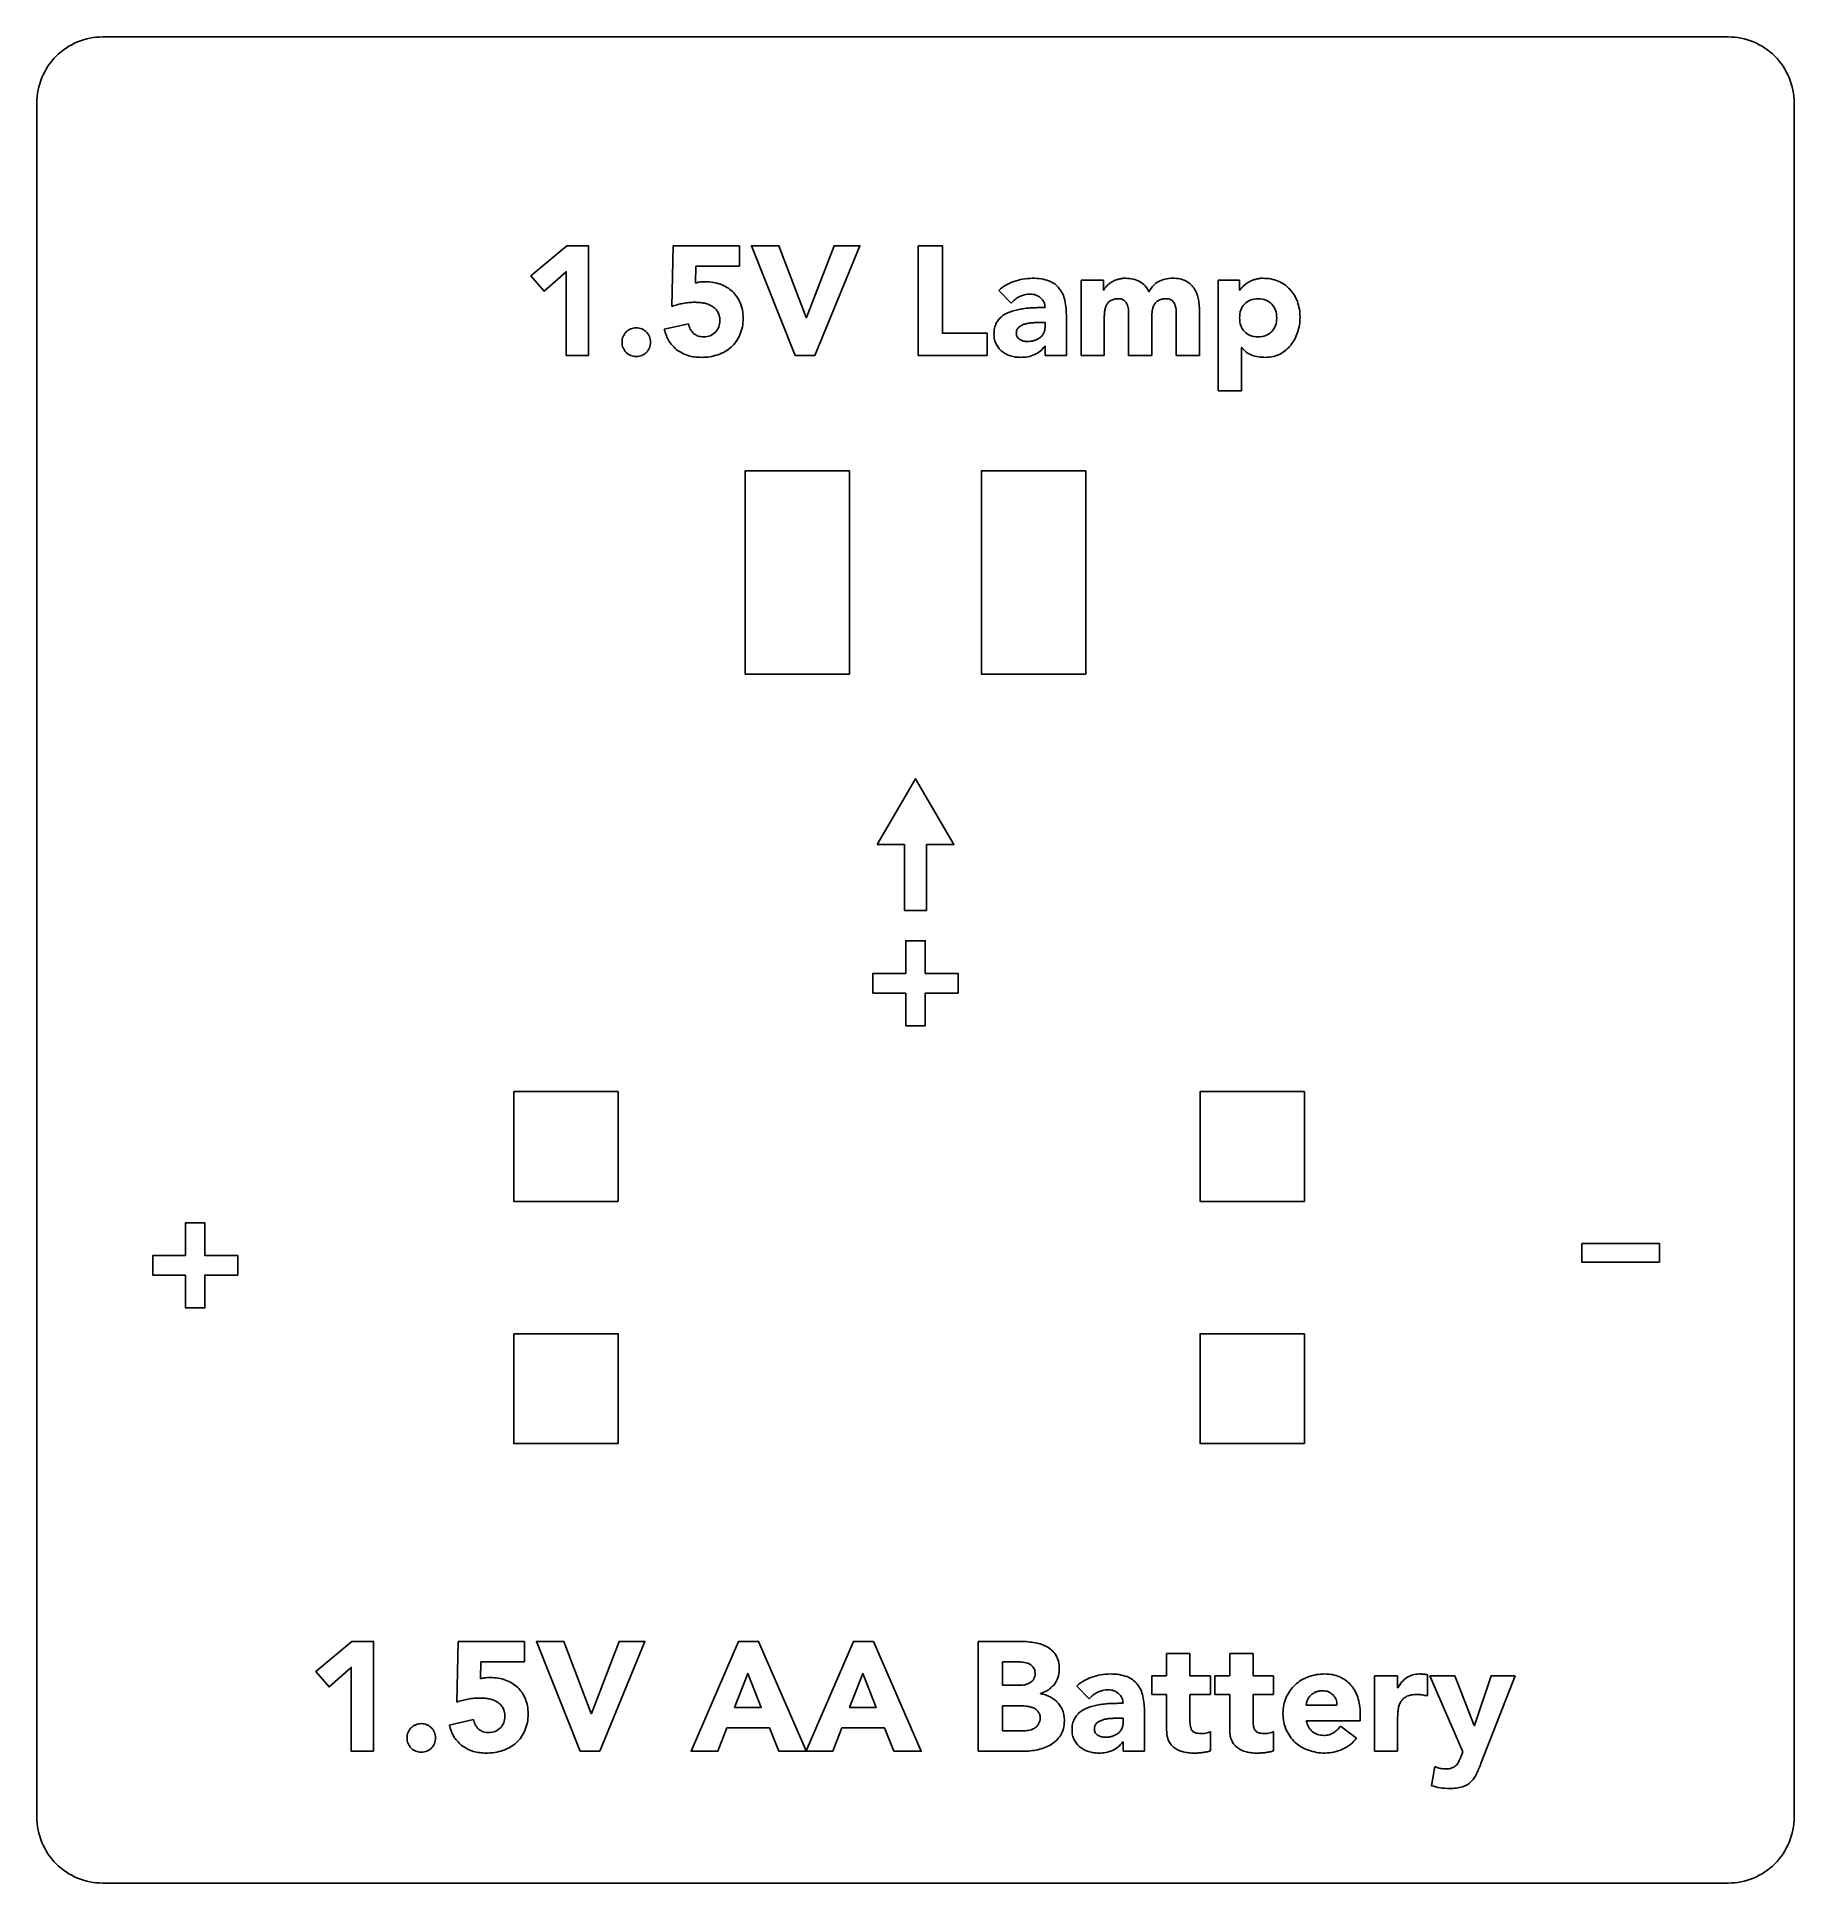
# Model space of a CAD drawing. Header units: millimetres. Extents: x -40 to 40, y -28 to 56.
import ezdxf

# ---------------------------------------------------------------- set-up
doc = ezdxf.new("R2010")
doc.units = ezdxf.units.MM
doc.layers.get('0').update_dxf_attribs({"linetype": 'CONTINUOUS'})

msp = doc.modelspace()

# ---------------------------------------------------------------- linework, layer by layer
for p, q in [((-11.095, 43.749), (-11.038, 46.51)), ((-11.038, 46.51), (-8.016, 46.51)), ((-8.016, 46.51), (-8.016, 45.578)), ((-10, 45.578), (-10.021, 44.809)), ((-8.016, 45.578), (-10, 45.578)), ((7.535, 41.51), (7.535, 44.943)), ((7.535, 44.943), (8.552, 44.943)), ((8.552, 44.943), (8.552, 44.477)), ((13.778, 39.9), (13.778, 44.943)), ((13.778, 44.943), (14.753, 44.943)), ((14.753, 44.943), (14.753, 44.491)), ((4.357, 43.897), (3.792, 44.477)), ((8.552, 44.477), (8.566, 44.477)), ((14.753, 44.491), (14.767, 44.491)), ((-11.441, 42.704), (-10.332, 42.958)), ((5.897, 43.015), (5.636, 43.015)), ((5.897, 42.789), (5.897, 43.015)), ((6.871, 43.255), (6.871, 41.51)), ((8.595, 43.22), (8.595, 41.51)), ((9.703, 41.51), (9.703, 43.325)), ((10.763, 43.325), (10.763, 41.51)), ((11.871, 41.51), (11.871, 43.509)), ((12.931, 43.537), (12.931, 41.51)), ((5.897, 41.941), (5.883, 41.941)), ((5.897, 41.51), (5.897, 41.941)), ((6.871, 41.51), (5.897, 41.51)), ((8.595, 41.51), (7.535, 41.51)), ((10.763, 41.51), (9.703, 41.51)), ((12.931, 41.51), (11.871, 41.51)), ((14.852, 41.878), (14.838, 41.878)), ((14.838, 41.878), (14.838, 39.9)), ((14.838, 39.9), (13.778, 39.9)), ((-20.883, -19.772), (-20.826, -17.01)), ((-20.826, -17.01), (-17.804, -17.01)), ((-17.804, -17.01), (-17.804, -17.943)), ((2.853, -22.01), (2.853, -17.01)), ((2.853, -17.01), (4.718, -17.01)), ((11.434, -18.578), (11.434, -17.561)), ((11.434, -17.561), (12.493, -17.561)), ((12.493, -17.561), (12.493, -18.578)), ((14.308, -18.578), (14.308, -17.561)), ((14.308, -17.561), (15.367, -17.561)), ((15.367, -17.561), (15.367, -18.578)), ((-19.788, -17.943), (-19.809, -18.712)), ((-17.804, -17.943), (-19.788, -17.943)), ((4.703, -17.943), (3.955, -17.943)), ((3.955, -17.943), (3.955, -19.009)), ((3.955, -19.009), (4.753, -19.009)), ((7.91, -19.623), (7.345, -19.044)), ((10.756, -19.426), (10.756, -18.578)), ((10.756, -18.578), (11.434, -18.578)), ((12.493, -18.578), (13.425, -18.578)), ((13.425, -18.578), (13.425, -19.426)), ((13.63, -19.426), (13.63, -18.578)), ((13.63, -18.578), (14.308, -18.578)), ((15.367, -18.578), (16.299, -18.578)), ((16.299, -18.578), (16.299, -19.426)), ((20.89, -22.01), (20.89, -18.578)), ((20.89, -18.578), (21.949, -18.578)), ((21.949, -18.578), (21.949, -19.129)), ((21.949, -19.129), (21.963, -19.129)), ((23.305, -18.529), (23.305, -19.496)), ((24.915, -22.039), (23.411, -18.578)), ((23.411, -18.578), (24.555, -18.578)), ((24.555, -18.578), (25.438, -20.845)), ((25.452, -20.845), (26.208, -18.578)), ((27.295, -18.578), (25.742, -22.568)), ((26.208, -18.578), (27.295, -18.578)), ((4.788, -19.941), (3.955, -19.941)), ((3.955, -19.941), (3.955, -21.078)), ((5.685, -19.383), (5.685, -19.397)), ((11.434, -19.426), (10.756, -19.426)), ((11.434, -21.057), (11.434, -19.426)), ((13.425, -19.426), (12.493, -19.426)), ((12.493, -19.426), (12.493, -20.57)), ((14.308, -19.426), (13.63, -19.426)), ((14.308, -21.057), (14.308, -19.426)), ((16.299, -19.426), (15.367, -19.426)), ((15.367, -19.426), (15.367, -20.57)), ((17.79, -19.906), (19.188, -19.906)), ((-21.229, -20.817), (-20.12, -20.563)), ((9.449, -20.506), (9.188, -20.506)), ((9.449, -20.732), (9.449, -20.506)), ((10.424, -20.266), (10.424, -22.01)), ((20.247, -20.626), (17.79, -20.626)), ((19.343, -20.873), (20.085, -21.417)), ((20.247, -20.294), (20.247, -20.626)), ((21.949, -20.577), (21.949, -22.01)), ((25.438, -20.845), (25.452, -20.845)), ((3.955, -21.078), (4.944, -21.078)), ((9.449, -21.58), (9.435, -21.58)), ((9.449, -22.01), (9.449, -21.58)), ((13.425, -21.107), (13.425, -21.989)), ((16.299, -21.107), (16.299, -21.989)), ((4.901, -22.01), (2.853, -22.01)), ((10.424, -22.01), (9.449, -22.01)), ((21.949, -22.01), (20.89, -22.01)), ((24.838, -22.236), (24.915, -22.039)), ((23.496, -23.578), (23.637, -22.71))]:
    msp.add_line(p, q)
msp.add_lwpolyline([(-37, 56.01, 0.414214), (-40, 53.01), (-40, -25.01, 0.414214), (-37, -28.01), (37, -28.01, 0.414214), (40, -25.01), (40, 53.01, 0.414214), (37, 56.01)], format="xyb", close=True)
for points in [[(-14.887, 41.51), (-15.904, 41.51), (-15.904, 45.324), (-16.907, 44.441), (-17.507, 45.133), (-15.876, 46.51), (-14.887, 46.51)], [(-4.59, 41.51), (-5.473, 41.51), (-7.472, 46.51), (-6.215, 46.51), (-4.979, 43.234), (-4.965, 43.234), (-3.708, 46.51), (-2.528, 46.51)], [(3.27, 41.51), (0.127, 41.51), (0.127, 46.51), (1.229, 46.51), (1.229, 42.527), (3.27, 42.527)], [(-3, 36.27), (-3, 27.01), (-7.75, 27.01), (-7.75, 36.27)], [(7.75, 36.27), (7.75, 27.01), (3, 27.01), (3, 36.27)], [(-1.75, 19.251), (0, 22.251), (1.75, 19.251), (0.5, 19.251), (0.5, 16.251), (-0.5, 16.251), (-0.5, 19.251)], [(-0.445, 12.497), (-1.935, 12.497), (-1.935, 13.386), (-0.445, 13.386), (-0.445, 14.877), (0.445, 14.877), (0.445, 13.386), (1.935, 13.386), (1.935, 12.497), (0.445, 12.497), (0.445, 11.006), (-0.445, 11.006)], [(-18.294, 8.01), (-13.544, 8.01), (-13.544, 3.01), (-18.294, 3.01)], [(17.706, 3.01), (12.956, 3.01), (12.956, 8.01), (17.706, 8.01)], [(-33.239, -0.343), (-34.729, -0.343), (-34.729, 0.547), (-33.239, 0.547), (-33.239, 2.037), (-32.349, 2.037), (-32.349, 0.547), (-30.859, 0.547), (-30.859, -0.343), (-32.349, -0.343), (-32.349, -1.833), (-33.239, -1.833)], [(33.871, 0.244), (30.34, 0.244), (30.34, 1.091), (33.871, 1.091)], [(-18.294, -3.01), (-13.544, -3.01), (-13.544, -8.01), (-18.294, -8.01)], [(17.706, -8.01), (12.956, -8.01), (12.956, -3.01), (17.706, -3.01)], [(-24.675, -22.01), (-25.692, -22.01), (-25.692, -18.197), (-26.695, -19.08), (-27.295, -18.388), (-25.664, -17.01), (-24.675, -17.01)], [(-14.379, -22.01), (-15.261, -22.01), (-17.26, -17.01), (-16.003, -17.01), (-14.767, -20.287), (-14.753, -20.287), (-13.496, -17.01), (-12.316, -17.01)], [(-3.355, -20.951), (-3.771, -22.01), (-6.215, -22.01), (-6.645, -20.951), (-8.588, -20.951), (-9.004, -22.01), (-10.219, -22.01), (-8.058, -17.01), (-7.147, -17.01), (-4.979, -21.994), (-2.825, -17.01), (-1.914, -17.01), (0.261, -22.01), (-0.982, -22.01), (-1.412, -20.951)], [(-8.242, -20.019), (-7.02, -20.019), (-7.634, -18.465)], [(-3.008, -20.019), (-1.787, -20.019), (-2.401, -18.465)]]:
    msp.add_lwpolyline(points, close=True)
for points, knots in [([(-10.021, 44.809), (-9.957, 44.825), (-9.812, 44.862), (-9.661, 44.864), (-9.576, 44.865)], [0, 0, 0, 0, 0.01970517, 0.04499198, 0.04499198, 0.04499198, 0.04499198]), ([(-9.576, 44.865), (-9.454, 44.861), (-9.216, 44.853), (-8.988, 44.785), (-8.877, 44.752)], [0, 0, 0, 0, 0.03665572, 0.07108364, 0.07108364, 0.07108364, 0.07108364]), ([(-8.877, 44.752), (-8.776, 44.711), (-8.576, 44.629), (-8.413, 44.489), (-8.333, 44.42)], [0, 0, 0, 0, 0.03261689, 0.06408221, 0.06408221, 0.06408221, 0.06408221]), ([(3.792, 44.477), (3.896, 44.563), (4.105, 44.736), (4.357, 44.836), (4.484, 44.886)], [0, 0, 0, 0, 0.04011299, 0.08087966, 0.08087966, 0.08087966, 0.08087966]), ([(4.484, 44.886), (4.618, 44.927), (4.885, 45.01), (5.164, 45.022), (5.304, 45.027)], [0, 0, 0, 0, 0.04162485, 0.08344072, 0.08344072, 0.08344072, 0.08344072]), ([(5.304, 45.027), (5.446, 45.025), (5.706, 45.02), (5.954, 44.942), (6.066, 44.907)], [0, 0, 0, 0, 0.04247887, 0.07755272, 0.07755272, 0.07755272, 0.07755272]), ([(6.066, 44.907), (6.161, 44.866), (6.345, 44.787), (6.481, 44.64), (6.547, 44.568)], [0, 0, 0, 0, 0.03063946, 0.05936312, 0.05936312, 0.05936312, 0.05936312]), ([(6.547, 44.568), (6.604, 44.487), (6.722, 44.316), (6.774, 44.115), (6.801, 44.01)], [0, 0, 0, 0, 0.02964444, 0.06174851, 0.06174851, 0.06174851, 0.06174851]), ([(8.566, 44.477), (8.585, 44.51), (8.625, 44.581), (8.679, 44.642), (8.708, 44.674)], [0, 0, 0, 0, 0.01156674, 0.0243617, 0.0243617, 0.0243617, 0.0243617]), ([(8.708, 44.674), (8.74, 44.707), (8.807, 44.773), (8.886, 44.825), (8.927, 44.851)], [0, 0, 0, 0, 0.01374179, 0.02819141, 0.02819141, 0.02819141, 0.02819141]), ([(8.927, 44.851), (8.971, 44.876), (9.064, 44.927), (9.164, 44.961), (9.216, 44.978)], [0, 0, 0, 0, 0.01531949, 0.0316855, 0.0316855, 0.0316855, 0.0316855]), ([(9.216, 44.978), (9.272, 44.992), (9.388, 45.022), (9.508, 45.026), (9.569, 45.027)], [0, 0, 0, 0, 0.01734996, 0.03575307, 0.03575307, 0.03575307, 0.03575307]), ([(9.569, 45.027), (9.684, 45.022), (9.905, 45.012), (10.107, 44.922), (10.205, 44.879)], [0, 0, 0, 0, 0.03410051, 0.06577862, 0.06577862, 0.06577862, 0.06577862]), ([(10.205, 44.879), (10.294, 44.821), (10.475, 44.703), (10.577, 44.511), (10.629, 44.413)], [0, 0, 0, 0, 0.03121747, 0.06393281, 0.06393281, 0.06393281, 0.06393281]), ([(10.629, 44.413), (10.69, 44.514), (10.805, 44.703), (10.988, 44.828), (11.073, 44.886)], [0, 0, 0, 0, 0.03493175, 0.06562286, 0.06562286, 0.06562286, 0.06562286]), ([(11.073, 44.886), (11.169, 44.927), (11.374, 45.015), (11.597, 45.023), (11.716, 45.027)], [0, 0, 0, 0, 0.03099721, 0.06630852, 0.06630852, 0.06630852, 0.06630852]), ([(11.716, 45.027), (11.823, 45.024), (12.024, 45.018), (12.209, 44.942), (12.295, 44.907)], [0, 0, 0, 0, 0.03192119, 0.05955927, 0.05955927, 0.05955927, 0.05955927]), ([(12.295, 44.907), (12.37, 44.867), (12.517, 44.787), (12.62, 44.654), (12.669, 44.59)], [0, 0, 0, 0, 0.02532118, 0.04958698, 0.04958698, 0.04958698, 0.04958698]), ([(12.669, 44.59), (12.713, 44.519), (12.805, 44.372), (12.846, 44.204), (12.867, 44.116)], [0, 0, 0, 0, 0.02481399, 0.05156697, 0.05156697, 0.05156697, 0.05156697]), ([(14.767, 44.491), (14.79, 44.522), (14.839, 44.588), (14.898, 44.645), (14.929, 44.674)], [0, 0, 0, 0, 0.01169107, 0.02455067, 0.02455067, 0.02455067, 0.02455067]), ([(14.929, 44.674), (14.966, 44.707), (15.041, 44.772), (15.126, 44.824), (15.169, 44.851)], [0, 0, 0, 0, 0.01467072, 0.02985138, 0.02985138, 0.02985138, 0.02985138]), ([(15.169, 44.851), (15.218, 44.876), (15.316, 44.926), (15.42, 44.961), (15.473, 44.978)], [0, 0, 0, 0, 0.01626706, 0.03296513, 0.03296513, 0.03296513, 0.03296513]), ([(15.473, 44.978), (15.529, 44.992), (15.642, 45.022), (15.759, 45.026), (15.819, 45.027)], [0, 0, 0, 0, 0.01717765, 0.03505223, 0.03505223, 0.03505223, 0.03505223]), ([(15.819, 45.027), (15.942, 45.023), (16.179, 45.013), (16.403, 44.932), (16.511, 44.893)], [0, 0, 0, 0, 0.03652465, 0.07087087, 0.07087087, 0.07087087, 0.07087087]), ([(16.511, 44.893), (16.611, 44.847), (16.808, 44.754), (16.964, 44.602), (17.041, 44.526)], [0, 0, 0, 0, 0.03270427, 0.06485894, 0.06485894, 0.06485894, 0.06485894]), ([(-10.586, 43.883), (-10.672, 43.865), (-10.844, 43.83), (-11.011, 43.776), (-11.095, 43.749)], [0, 0, 0, 0, 0.02642713, 0.05262202, 0.05262202, 0.05262202, 0.05262202]), ([(-10.056, 43.933), (-10.144, 43.931), (-10.322, 43.926), (-10.497, 43.898), (-10.586, 43.883)], [0, 0, 0, 0, 0.02633564, 0.05325172, 0.05325172, 0.05325172, 0.05325172]), ([(-9.647, 43.897), (-9.715, 43.908), (-9.851, 43.928), (-9.988, 43.931), (-10.056, 43.933)], [0, 0, 0, 0, 0.0206509, 0.04115007, 0.04115007, 0.04115007, 0.04115007]), ([(-9.28, 43.763), (-9.336, 43.794), (-9.452, 43.856), (-9.581, 43.883), (-9.647, 43.897)], [0, 0, 0, 0, 0.01918927, 0.03927371, 0.03927371, 0.03927371, 0.03927371]), ([(-9.011, 43.509), (-9.047, 43.56), (-9.12, 43.663), (-9.226, 43.73), (-9.28, 43.763)], [0, 0, 0, 0, 0.01858425, 0.0373023, 0.0373023, 0.0373023, 0.0373023]), ([(-8.333, 44.42), (-8.26, 44.345), (-8.11, 44.191), (-8.019, 43.996), (-7.973, 43.897)], [0, 0, 0, 0, 0.03140721, 0.06387238, 0.06387238, 0.06387238, 0.06387238]), ([(-7.973, 43.897), (-7.936, 43.791), (-7.859, 43.569), (-7.85, 43.334), (-7.846, 43.212)], [0, 0, 0, 0, 0.03368658, 0.07001943, 0.07001943, 0.07001943, 0.07001943]), ([(4.739, 44.194), (4.669, 44.155), (4.528, 44.074), (4.415, 43.957), (4.357, 43.897)], [0, 0, 0, 0, 0.0238054, 0.04853536, 0.04853536, 0.04853536, 0.04853536]), ([(5.219, 44.307), (5.134, 44.303), (4.967, 44.294), (4.814, 44.227), (4.739, 44.194)], [0, 0, 0, 0, 0.02522932, 0.04969596, 0.04969596, 0.04969596, 0.04969596]), ([(5.692, 44.138), (5.622, 44.187), (5.48, 44.287), (5.307, 44.3), (5.219, 44.307)], [0, 0, 0, 0, 0.0251631, 0.05111184, 0.05111184, 0.05111184, 0.05111184]), ([(5.417, 43.686), (5.5, 43.688), (5.66, 43.692), (5.82, 43.692), (5.897, 43.693)], [0, 0, 0, 0, 0.02507626, 0.04802902, 0.04802902, 0.04802902, 0.04802902]), ([(5.897, 43.693), (5.889, 43.781), (5.874, 43.954), (5.752, 44.077), (5.692, 44.138)], [0, 0, 0, 0, 0.02576119, 0.05038373, 0.05038373, 0.05038373, 0.05038373]), ([(6.801, 44.01), (6.821, 43.894), (6.865, 43.644), (6.869, 43.39), (6.871, 43.255)], [0, 0, 0, 0, 0.03553121, 0.07600053, 0.07600053, 0.07600053, 0.07600053]), ([(8.701, 43.82), (8.681, 43.777), (8.64, 43.689), (8.624, 43.594), (8.616, 43.544)], [0, 0, 0, 0, 0.01393437, 0.02892887, 0.02892887, 0.02892887, 0.02892887]), ([(8.898, 44.018), (8.858, 43.992), (8.778, 43.94), (8.726, 43.86), (8.701, 43.82)], [0, 0, 0, 0, 0.01412444, 0.02824855, 0.02824855, 0.02824855, 0.02824855]), ([(9.23, 44.095), (9.167, 44.093), (9.051, 44.09), (8.946, 44.04), (8.898, 44.018)], [0, 0, 0, 0, 0.01863946, 0.03440935, 0.03440935, 0.03440935, 0.03440935]), ([(9.506, 44.01), (9.469, 44.035), (9.386, 44.09), (9.286, 44.093), (9.23, 44.095)], [0, 0, 0, 0, 0.0131182, 0.02932384, 0.02932384, 0.02932384, 0.02932384]), ([(9.647, 43.806), (9.63, 43.844), (9.597, 43.922), (9.536, 43.981), (9.506, 44.01)], [0, 0, 0, 0, 0.01247569, 0.02510036, 0.02510036, 0.02510036, 0.02510036]), ([(9.696, 43.551), (9.693, 43.595), (9.685, 43.682), (9.66, 43.765), (9.647, 43.806)], [0, 0, 0, 0, 0.01316123, 0.02596695, 0.02596695, 0.02596695, 0.02596695]), ([(10.897, 43.869), (10.875, 43.832), (10.829, 43.754), (10.804, 43.667), (10.791, 43.622)], [0, 0, 0, 0, 0.01303417, 0.02699189, 0.02699189, 0.02699189, 0.02699189]), ([(11.095, 44.032), (11.056, 44.011), (10.98, 43.969), (10.925, 43.903), (10.897, 43.869)], [0, 0, 0, 0, 0.0129318, 0.02579567, 0.02579567, 0.02579567, 0.02579567]), ([(11.405, 44.095), (11.348, 44.093), (11.241, 44.09), (11.141, 44.05), (11.095, 44.032)], [0, 0, 0, 0, 0.01702303, 0.0319306, 0.0319306, 0.0319306, 0.0319306]), ([(11.766, 43.919), (11.723, 43.97), (11.63, 44.082), (11.484, 44.09), (11.405, 44.095)], [0, 0, 0, 0, 0.01923271, 0.04173875, 0.04173875, 0.04173875, 0.04173875]), ([(11.871, 43.509), (11.868, 43.585), (11.861, 43.729), (11.796, 43.857), (11.766, 43.919)], [0, 0, 0, 0, 0.02240285, 0.04273399, 0.04273399, 0.04273399, 0.04273399]), ([(12.867, 44.116), (12.886, 44.024), (12.924, 43.833), (12.928, 43.638), (12.931, 43.537)], [0, 0, 0, 0, 0.02829982, 0.058356, 0.058356, 0.058356, 0.058356]), ([(14.972, 43.855), (14.908, 43.766), (14.774, 43.578), (14.76, 43.348), (14.753, 43.227)], [0, 0, 0, 0, 0.03221723, 0.06777517, 0.06777517, 0.06777517, 0.06777517]), ([(15.6, 44.095), (15.476, 44.088), (15.24, 44.073), (15.058, 43.925), (14.972, 43.855)], [0, 0, 0, 0, 0.03633975, 0.06880468, 0.06880468, 0.06880468, 0.06880468]), ([(16.222, 43.855), (16.137, 43.925), (15.958, 44.074), (15.724, 44.088), (15.6, 44.095)], [0, 0, 0, 0, 0.03202628, 0.06819156, 0.06819156, 0.06819156, 0.06819156]), ([(16.448, 43.227), (16.44, 43.348), (16.426, 43.58), (16.288, 43.766), (16.222, 43.855)], [0, 0, 0, 0, 0.03558552, 0.06807546, 0.06807546, 0.06807546, 0.06807546]), ([(17.041, 44.526), (17.112, 44.444), (17.257, 44.276), (17.343, 44.072), (17.387, 43.968)], [0, 0, 0, 0, 0.03245603, 0.06601528, 0.06601528, 0.06601528, 0.06601528]), ([(17.387, 43.968), (17.422, 43.855), (17.494, 43.623), (17.503, 43.38), (17.507, 43.255)], [0, 0, 0, 0, 0.03524436, 0.07261796, 0.07261796, 0.07261796, 0.07261796]), ([(-10.332, 42.958), (-10.313, 42.874), (-10.275, 42.708), (-10.161, 42.582), (-10.106, 42.52)], [0, 0, 0, 0, 0.02557283, 0.05000879, 0.05000879, 0.05000879, 0.05000879]), ([(-9.11, 42.57), (-9.05, 42.647), (-8.928, 42.804), (-8.913, 43.004), (-8.905, 43.107)], [0, 0, 0, 0, 0.02850392, 0.05860364, 0.05860364, 0.05860364, 0.05860364]), ([(-8.905, 43.107), (-8.908, 43.183), (-8.914, 43.325), (-8.98, 43.451), (-9.011, 43.509)], [0, 0, 0, 0, 0.02257815, 0.04209996, 0.04209996, 0.04209996, 0.04209996]), ([(-7.846, 43.212), (-7.851, 43.077), (-7.861, 42.818), (-7.951, 42.574), (-7.994, 42.457)], [0, 0, 0, 0, 0.04024882, 0.07743844, 0.07743844, 0.07743844, 0.07743844]), ([(3.573, 42.485), (3.577, 42.578), (3.582, 42.751), (3.649, 42.912), (3.679, 42.986)], [0, 0, 0, 0, 0.02749363, 0.05161506, 0.05161506, 0.05161506, 0.05161506]), ([(3.679, 42.986), (3.72, 43.052), (3.8, 43.181), (3.918, 43.278), (3.976, 43.325)], [0, 0, 0, 0, 0.02282388, 0.04531792, 0.04531792, 0.04531792, 0.04531792]), ([(3.976, 43.325), (4.042, 43.368), (4.177, 43.454), (4.329, 43.504), (4.407, 43.53)], [0, 0, 0, 0, 0.02349823, 0.04786113, 0.04786113, 0.04786113, 0.04786113]), ([(4.407, 43.53), (4.488, 43.554), (4.65, 43.603), (4.817, 43.63), (4.901, 43.643)], [0, 0, 0, 0, 0.02527132, 0.05075877, 0.05075877, 0.05075877, 0.05075877]), ([(4.986, 42.944), (4.934, 42.926), (4.832, 42.89), (4.746, 42.827), (4.703, 42.796)], [0, 0, 0, 0, 0.01639272, 0.0320626, 0.0320626, 0.0320626, 0.0320626]), ([(4.901, 43.643), (4.988, 43.654), (5.159, 43.675), (5.331, 43.682), (5.417, 43.686)], [0, 0, 0, 0, 0.02610658, 0.05174594, 0.05174594, 0.05174594, 0.05174594]), ([(5.332, 43.001), (5.273, 42.996), (5.156, 42.988), (5.043, 42.959), (4.986, 42.944)], [0, 0, 0, 0, 0.01756788, 0.03512798, 0.03512798, 0.03512798, 0.03512798]), ([(5.636, 43.015), (5.59, 43.014), (5.489, 43.012), (5.388, 43.005), (5.332, 43.001)], [0, 0, 0, 0, 0.01359921, 0.03040538, 0.03040538, 0.03040538, 0.03040538]), ([(8.616, 43.544), (8.61, 43.491), (8.597, 43.384), (8.595, 43.275), (8.595, 43.22)], [0, 0, 0, 0, 0.01596917, 0.0325737, 0.0325737, 0.0325737, 0.0325737]), ([(9.703, 43.325), (9.703, 43.36), (9.702, 43.435), (9.698, 43.51), (9.696, 43.551)], [0, 0, 0, 0, 0.01024172, 0.02261175, 0.02261175, 0.02261175, 0.02261175]), ([(10.791, 43.622), (10.783, 43.574), (10.766, 43.476), (10.764, 43.376), (10.763, 43.325)], [0, 0, 0, 0, 0.01463157, 0.02983155, 0.02983155, 0.02983155, 0.02983155]), ([(14.753, 43.227), (14.76, 43.106), (14.774, 42.875), (14.908, 42.687), (14.972, 42.598)], [0, 0, 0, 0, 0.03555782, 0.06777516, 0.06777516, 0.06777516, 0.06777516]), ([(16.222, 42.598), (16.288, 42.687), (16.426, 42.873), (16.44, 43.105), (16.448, 43.227)], [0, 0, 0, 0, 0.03249004, 0.06807544, 0.06807544, 0.06807544, 0.06807544]), ([(17.507, 43.255), (17.502, 43.136), (17.493, 42.901), (17.427, 42.675), (17.394, 42.563)], [0, 0, 0, 0, 0.03542355, 0.070365, 0.070365, 0.070365, 0.070365]), ([(-13.362, 42.118), (-13.36, 42.162), (-13.356, 42.249), (-13.327, 42.331), (-13.312, 42.372)], [0, 0, 0, 0, 0.01312331, 0.02602615, 0.02602615, 0.02602615, 0.02602615]), ([(-13.312, 41.864), (-13.327, 41.904), (-13.356, 41.987), (-13.36, 42.074), (-13.362, 42.118)], [0, 0, 0, 0, 0.01290295, 0.02602627, 0.02602627, 0.02602627, 0.02602627]), ([(-13.312, 42.372), (-13.294, 42.41), (-13.26, 42.485), (-13.205, 42.547), (-13.178, 42.577)], [0, 0, 0, 0, 0.01255647, 0.02460611, 0.02460611, 0.02460611, 0.02460611]), ([(-13.178, 42.577), (-13.146, 42.606), (-13.083, 42.663), (-13.005, 42.7), (-12.966, 42.718)], [0, 0, 0, 0, 0.01279496, 0.02559006, 0.02559006, 0.02559006, 0.02559006]), ([(-12.966, 42.718), (-12.925, 42.733), (-12.843, 42.762), (-12.756, 42.766), (-12.712, 42.768)], [0, 0, 0, 0, 0.01290284, 0.02602626, 0.02602626, 0.02602626, 0.02602626]), ([(-12.712, 42.768), (-12.668, 42.766), (-12.581, 42.762), (-12.498, 42.733), (-12.458, 42.718)], [0, 0, 0, 0, 0.01312318, 0.02602625, 0.02602625, 0.02602625, 0.02602625]), ([(-12.458, 42.718), (-12.419, 42.7), (-12.343, 42.664), (-12.283, 42.606), (-12.253, 42.577)], [0, 0, 0, 0, 0.01263914, 0.02502948, 0.02502948, 0.02502948, 0.02502948]), ([(-12.253, 42.577), (-12.224, 42.547), (-12.165, 42.487), (-12.13, 42.41), (-12.112, 42.372)], [0, 0, 0, 0, 0.01239025, 0.02502955, 0.02502955, 0.02502955, 0.02502955]), ([(-12.112, 42.372), (-12.097, 42.331), (-12.068, 42.249), (-12.064, 42.162), (-12.062, 42.118)], [0, 0, 0, 0, 0.01290295, 0.02602615, 0.02602615, 0.02602615, 0.02602615]), ([(-12.062, 42.118), (-12.064, 42.074), (-12.068, 41.987), (-12.097, 41.904), (-12.112, 41.864)], [0, 0, 0, 0, 0.01312331, 0.02602627, 0.02602627, 0.02602627, 0.02602627]), ([(-10.84, 41.744), (-10.976, 41.868), (-11.264, 42.133), (-11.379, 42.507), (-11.441, 42.704)], [0, 0, 0, 0, 0.0543479, 0.1150693, 0.1150693, 0.1150693, 0.1150693]), ([(-10.106, 42.52), (-10.04, 42.473), (-9.902, 42.375), (-9.734, 42.364), (-9.647, 42.358)], [0, 0, 0, 0, 0.02398148, 0.04955305, 0.04955305, 0.04955305, 0.04955305]), ([(-9.647, 42.358), (-9.541, 42.365), (-9.339, 42.379), (-9.184, 42.508), (-9.11, 42.57)], [0, 0, 0, 0, 0.03082559, 0.05903232, 0.05903232, 0.05903232, 0.05903232]), ([(-7.994, 42.457), (-8.046, 42.351), (-8.147, 42.141), (-8.31, 41.974), (-8.39, 41.892)], [0, 0, 0, 0, 0.03508582, 0.06936619, 0.06936619, 0.06936619, 0.06936619]), ([(3.672, 42.026), (3.643, 42.096), (3.583, 42.243), (3.577, 42.402), (3.573, 42.485)], [0, 0, 0, 0, 0.02261331, 0.04727839, 0.04727839, 0.04727839, 0.04727839]), ([(3.941, 41.694), (3.887, 41.742), (3.779, 41.837), (3.708, 41.963), (3.672, 42.026)], [0, 0, 0, 0, 0.02134842, 0.04294655, 0.04294655, 0.04294655, 0.04294655]), ([(4.703, 42.796), (4.67, 42.758), (4.601, 42.68), (4.594, 42.575), (4.59, 42.52)], [0, 0, 0, 0, 0.0145513, 0.03051652, 0.03051652, 0.03051652, 0.03051652]), ([(4.59, 42.52), (4.597, 42.461), (4.61, 42.343), (4.705, 42.273), (4.753, 42.238)], [0, 0, 0, 0, 0.01708565, 0.03394323, 0.03394323, 0.03394323, 0.03394323]), ([(4.753, 42.238), (4.807, 42.211), (4.914, 42.158), (5.033, 42.15), (5.092, 42.146)], [0, 0, 0, 0, 0.01796754, 0.03542163, 0.03542163, 0.03542163, 0.03542163]), ([(5.092, 42.146), (5.143, 42.148), (5.243, 42.151), (5.34, 42.176), (5.388, 42.188)], [0, 0, 0, 0, 0.01522036, 0.03004278, 0.03004278, 0.03004278, 0.03004278]), ([(5.388, 42.188), (5.436, 42.204), (5.528, 42.233), (5.61, 42.284), (5.65, 42.309)], [0, 0, 0, 0, 0.0148576, 0.02885108, 0.02885108, 0.02885108, 0.02885108]), ([(5.65, 42.309), (5.685, 42.336), (5.756, 42.391), (5.803, 42.468), (5.826, 42.506)], [0, 0, 0, 0, 0.01338675, 0.02670798, 0.02670798, 0.02670798, 0.02670798]), ([(5.826, 42.506), (5.847, 42.549), (5.89, 42.638), (5.894, 42.737), (5.897, 42.789)], [0, 0, 0, 0, 0.01409783, 0.02938384, 0.02938384, 0.02938384, 0.02938384]), ([(14.972, 42.598), (15.058, 42.528), (15.24, 42.38), (15.476, 42.365), (15.6, 42.358)], [0, 0, 0, 0, 0.03246493, 0.06880466, 0.06880466, 0.06880466, 0.06880466]), ([(15.6, 42.358), (15.724, 42.365), (15.958, 42.379), (16.137, 42.528), (16.222, 42.598)], [0, 0, 0, 0, 0.03616526, 0.06819154, 0.06819154, 0.06819154, 0.06819154]), ([(17.394, 42.563), (17.355, 42.458), (17.278, 42.251), (17.148, 42.072), (17.083, 41.984)], [0, 0, 0, 0, 0.03338328, 0.06599542, 0.06599542, 0.06599542, 0.06599542]), ([(-13.178, 41.652), (-13.205, 41.684), (-13.259, 41.748), (-13.294, 41.825), (-13.312, 41.864)], [0, 0, 0, 0, 0.01246542, 0.02517854, 0.02517854, 0.02517854, 0.02517854]), ([(-12.966, 41.518), (-13.005, 41.535), (-13.081, 41.571), (-13.146, 41.625), (-13.178, 41.652)], [0, 0, 0, 0, 0.01271323, 0.02517872, 0.02517872, 0.02517872, 0.02517872]), ([(-12.712, 41.468), (-12.756, 41.47), (-12.843, 41.474), (-12.925, 41.503), (-12.966, 41.518)], [0, 0, 0, 0, 0.01312342, 0.02602626, 0.02602626, 0.02602626, 0.02602626]), ([(-12.458, 41.518), (-12.498, 41.503), (-12.581, 41.474), (-12.668, 41.47), (-12.712, 41.468)], [0, 0, 0, 0, 0.01290303, 0.02602623, 0.02602623, 0.02602623, 0.02602623]), ([(-12.253, 41.652), (-12.283, 41.625), (-12.344, 41.57), (-12.419, 41.535), (-12.458, 41.518)], [0, 0, 0, 0, 0.01204981, 0.02460607, 0.02460607, 0.02460607, 0.02460607]), ([(-12.112, 41.864), (-12.13, 41.825), (-12.166, 41.747), (-12.224, 41.684), (-12.253, 41.652)], [0, 0, 0, 0, 0.01279494, 0.0255899, 0.0255899, 0.0255899, 0.0255899]), ([(-9.753, 41.426), (-9.957, 41.436), (-10.345, 41.456), (-10.681, 41.651), (-10.84, 41.744)], [0, 0, 0, 0, 0.0602018, 0.1147647, 0.1147647, 0.1147647, 0.1147647]), ([(-8.997, 41.546), (-9.117, 41.511), (-9.364, 41.439), (-9.621, 41.43), (-9.753, 41.426)], [0, 0, 0, 0, 0.0372966, 0.07678233, 0.07678233, 0.07678233, 0.07678233]), ([(-8.39, 41.892), (-8.48, 41.82), (-8.665, 41.674), (-8.885, 41.589), (-8.997, 41.546)], [0, 0, 0, 0, 0.03429573, 0.07025578, 0.07025578, 0.07025578, 0.07025578]), ([(4.329, 41.496), (4.259, 41.52), (4.119, 41.567), (4, 41.652), (3.941, 41.694)], [0, 0, 0, 0, 0.02219601, 0.04379415, 0.04379415, 0.04379415, 0.04379415]), ([(4.795, 41.426), (4.716, 41.429), (4.558, 41.434), (4.405, 41.476), (4.329, 41.496)], [0, 0, 0, 0, 0.02372407, 0.04727936, 0.04727936, 0.04727936, 0.04727936]), ([(5.41, 41.546), (5.311, 41.511), (5.112, 41.44), (4.902, 41.431), (4.795, 41.426)], [0, 0, 0, 0, 0.03116663, 0.0629117, 0.0629117, 0.0629117, 0.0629117]), ([(5.883, 41.941), (5.819, 41.856), (5.693, 41.687), (5.504, 41.593), (5.41, 41.546)], [0, 0, 0, 0, 0.03140714, 0.06244322, 0.06244322, 0.06244322, 0.06244322]), ([(15.318, 41.525), (15.228, 41.566), (15.046, 41.649), (14.917, 41.801), (14.852, 41.878)], [0, 0, 0, 0, 0.02939289, 0.0591062, 0.0591062, 0.0591062, 0.0591062]), ([(15.939, 41.426), (15.831, 41.43), (15.62, 41.437), (15.417, 41.496), (15.318, 41.525)], [0, 0, 0, 0, 0.03222803, 0.06314449, 0.06314449, 0.06314449, 0.06314449]), ([(16.596, 41.574), (16.494, 41.531), (16.285, 41.441), (16.057, 41.431), (15.939, 41.426)], [0, 0, 0, 0, 0.0328378, 0.06781584, 0.06781584, 0.06781584, 0.06781584]), ([(17.083, 41.984), (17.013, 41.903), (16.873, 41.741), (16.689, 41.63), (16.596, 41.574)], [0, 0, 0, 0, 0.03184082, 0.06401315, 0.06401315, 0.06401315, 0.06401315]), ([(4.718, -17.01), (4.826, -17.013), (5.043, -17.017), (5.259, -17.046), (5.367, -17.06)], [0, 0, 0, 0, 0.03250946, 0.06520631, 0.06520631, 0.06520631, 0.06520631]), ([(5.367, -17.06), (5.474, -17.077), (5.68, -17.111), (5.869, -17.2), (5.96, -17.244)], [0, 0, 0, 0, 0.03213459, 0.062366, 0.062366, 0.062366, 0.062366]), ([(5.96, -17.244), (6.043, -17.293), (6.21, -17.392), (6.326, -17.547), (6.384, -17.625)], [0, 0, 0, 0, 0.02869752, 0.05749917, 0.05749917, 0.05749917, 0.05749917]), ([(6.384, -17.625), (6.431, -17.719), (6.535, -17.925), (6.542, -18.156), (6.547, -18.282)], [0, 0, 0, 0, 0.03125049, 0.068373, 0.068373, 0.068373, 0.068373]), ([(4.965, -17.971), (4.921, -17.963), (4.834, -17.947), (4.746, -17.944), (4.703, -17.943)], [0, 0, 0, 0, 0.01340971, 0.02631748, 0.02631748, 0.02631748, 0.02631748]), ([(5.205, -18.049), (5.168, -18.031), (5.091, -17.995), (5.008, -17.979), (4.965, -17.971)], [0, 0, 0, 0, 0.01226398, 0.0253255, 0.0253255, 0.0253255, 0.0253255]), ([(5.205, -18.049), (5.168, -18.031), (5.091, -17.995), (5.008, -17.979), (4.965, -17.971)], [0, 0, 0, 0, 0.01226398, 0.0253255, 0.0253255, 0.0253255, 0.0253255]), ([(5.374, -18.211), (5.351, -18.178), (5.306, -18.112), (5.238, -18.07), (5.205, -18.049)], [0, 0, 0, 0, 0.0119393, 0.02369967, 0.02369967, 0.02369967, 0.02369967]), ([(5.445, -18.465), (5.443, -18.417), (5.439, -18.327), (5.395, -18.248), (5.374, -18.211)], [0, 0, 0, 0, 0.01423419, 0.02671343, 0.02671343, 0.02671343, 0.02671343]), ([(5.381, -18.72), (5.4, -18.681), (5.439, -18.601), (5.443, -18.512), (5.445, -18.465)], [0, 0, 0, 0, 0.01258991, 0.02645244, 0.02645244, 0.02645244, 0.02645244]), ([(6.547, -18.282), (6.538, -18.415), (6.522, -18.673), (6.377, -18.885), (6.306, -18.988)], [0, 0, 0, 0, 0.03930291, 0.07583046, 0.07583046, 0.07583046, 0.07583046]), ([(-19.809, -18.712), (-19.745, -18.696), (-19.6, -18.659), (-19.449, -18.657), (-19.364, -18.656)], [0, 0, 0, 0, 0.01970528, 0.04499185, 0.04499185, 0.04499185, 0.04499185]), ([(-19.364, -18.656), (-19.242, -18.66), (-19.004, -18.668), (-18.776, -18.736), (-18.665, -18.769)], [0, 0, 0, 0, 0.0366556, 0.07108363, 0.07108363, 0.07108363, 0.07108363]), ([(-18.665, -18.769), (-18.564, -18.81), (-18.365, -18.892), (-18.202, -19.032), (-18.121, -19.101)], [0, 0, 0, 0, 0.03261701, 0.06408224, 0.06408224, 0.06408224, 0.06408224]), ([(-18.121, -19.101), (-18.048, -19.176), (-17.898, -19.33), (-17.807, -19.525), (-17.761, -19.623)], [0, 0, 0, 0, 0.03140715, 0.06387243, 0.06387243, 0.06387243, 0.06387243]), ([(4.753, -19.009), (4.795, -19.008), (4.878, -19.006), (4.96, -18.989), (5, -18.981)], [0, 0, 0, 0, 0.01255497, 0.02492006, 0.02492006, 0.02492006, 0.02492006]), ([(5, -18.981), (5.041, -18.97), (5.12, -18.95), (5.191, -18.909), (5.226, -18.889)], [0, 0, 0, 0, 0.01256482, 0.02448857, 0.02448857, 0.02448857, 0.02448857]), ([(5.226, -18.889), (5.257, -18.866), (5.32, -18.82), (5.361, -18.753), (5.381, -18.72)], [0, 0, 0, 0, 0.01152882, 0.02318676, 0.02318676, 0.02318676, 0.02318676]), ([(6.306, -18.988), (6.22, -19.074), (6.043, -19.251), (5.807, -19.338), (5.685, -19.383)], [0, 0, 0, 0, 0.03604116, 0.07444092, 0.07444092, 0.07444092, 0.07444092]), ([(7.345, -19.044), (7.448, -18.958), (7.657, -18.785), (7.909, -18.685), (8.037, -18.635)], [0, 0, 0, 0, 0.04011295, 0.08087938, 0.08087938, 0.08087938, 0.08087938]), ([(8.037, -18.635), (8.17, -18.594), (8.437, -18.511), (8.716, -18.499), (8.856, -18.494)], [0, 0, 0, 0, 0.0416251, 0.08344144, 0.08344144, 0.08344144, 0.08344144]), ([(8.771, -19.214), (8.686, -19.218), (8.519, -19.227), (8.366, -19.294), (8.291, -19.327)], [0, 0, 0, 0, 0.02522931, 0.04969596, 0.04969596, 0.04969596, 0.04969596]), ([(9.244, -19.383), (9.175, -19.334), (9.033, -19.234), (8.859, -19.22), (8.771, -19.214)], [0, 0, 0, 0, 0.02516269, 0.05111143, 0.05111143, 0.05111143, 0.05111143]), ([(8.856, -18.494), (8.998, -18.496), (9.258, -18.501), (9.506, -18.579), (9.619, -18.614)], [0, 0, 0, 0, 0.04247887, 0.07755272, 0.07755272, 0.07755272, 0.07755272]), ([(9.619, -18.614), (9.714, -18.655), (9.897, -18.734), (10.033, -18.881), (10.099, -18.953)], [0, 0, 0, 0, 0.03063904, 0.05936231, 0.05936231, 0.05936231, 0.05936231]), ([(10.099, -18.953), (10.156, -19.034), (10.274, -19.205), (10.326, -19.406), (10.353, -19.51)], [0, 0, 0, 0, 0.02964499, 0.06174906, 0.06174906, 0.06174906, 0.06174906]), ([(16.879, -19.553), (16.932, -19.447), (17.037, -19.238), (17.2, -19.07), (17.281, -18.988)], [0, 0, 0, 0, 0.03534478, 0.06974147, 0.06974147, 0.06974147, 0.06974147]), ([(17.281, -18.988), (17.372, -18.912), (17.556, -18.76), (17.777, -18.667), (17.888, -18.621)], [0, 0, 0, 0, 0.03531089, 0.071321, 0.071321, 0.071321, 0.071321]), ([(17.888, -18.621), (18.009, -18.584), (18.253, -18.508), (18.508, -18.499), (18.637, -18.494)], [0, 0, 0, 0, 0.0375991, 0.07621847, 0.07621847, 0.07621847, 0.07621847]), ([(18.227, -19.313), (18.184, -19.333), (18.1, -19.372), (18.029, -19.432), (17.994, -19.461)], [0, 0, 0, 0, 0.01413513, 0.02773098, 0.02773098, 0.02773098, 0.02773098]), ([(18.538, -19.256), (18.482, -19.258), (18.376, -19.262), (18.275, -19.296), (18.227, -19.313)], [0, 0, 0, 0, 0.01665584, 0.0317409, 0.0317409, 0.0317409, 0.0317409]), ([(19.011, -19.447), (18.945, -19.391), (18.807, -19.277), (18.629, -19.263), (18.538, -19.256)], [0, 0, 0, 0, 0.02541557, 0.05215014, 0.05215014, 0.05215014, 0.05215014]), ([(18.637, -18.494), (18.755, -18.498), (18.983, -18.507), (19.197, -18.584), (19.301, -18.621)], [0, 0, 0, 0, 0.03510204, 0.0679428, 0.0679428, 0.0679428, 0.0679428]), ([(19.301, -18.621), (19.398, -18.667), (19.589, -18.76), (19.736, -18.912), (19.809, -18.988)], [0, 0, 0, 0, 0.03192991, 0.06316552, 0.06316552, 0.06316552, 0.06316552]), ([(19.809, -18.988), (19.876, -19.071), (20.014, -19.242), (20.093, -19.447), (20.134, -19.553)], [0, 0, 0, 0, 0.03185424, 0.06551998, 0.06551998, 0.06551998, 0.06551998]), ([(21.963, -19.129), (22.02, -19.032), (22.125, -18.85), (22.289, -18.718), (22.366, -18.656)], [0, 0, 0, 0, 0.03334688, 0.06259838, 0.06259838, 0.06259838, 0.06259838]), ([(22.366, -18.656), (22.452, -18.609), (22.634, -18.508), (22.842, -18.499), (22.952, -18.494)], [0, 0, 0, 0, 0.02898999, 0.06155371, 0.06155371, 0.06155371, 0.06155371]), ([(22.952, -18.494), (22.983, -18.494), (23.044, -18.494), (23.105, -18.499), (23.136, -18.501)], [0, 0, 0, 0, 0.00918224, 0.01837805, 0.01837805, 0.01837805, 0.01837805]), ([(23.136, -18.501), (23.165, -18.503), (23.222, -18.509), (23.278, -18.522), (23.305, -18.529)], [0, 0, 0, 0, 0.00889149, 0.01720268, 0.01720268, 0.01720268, 0.01720268]), ([(-20.374, -19.638), (-20.461, -19.655), (-20.633, -19.691), (-20.8, -19.745), (-20.883, -19.772)], [0, 0, 0, 0, 0.02642699, 0.05262191, 0.05262191, 0.05262191, 0.05262191]), ([(-19.845, -19.588), (-19.933, -19.59), (-20.11, -19.595), (-20.286, -19.623), (-20.374, -19.638)], [0, 0, 0, 0, 0.02633564, 0.05325172, 0.05325172, 0.05325172, 0.05325172]), ([(-19.435, -19.623), (-19.503, -19.613), (-19.639, -19.593), (-19.776, -19.59), (-19.845, -19.588)], [0, 0, 0, 0, 0.02065091, 0.04115008, 0.04115008, 0.04115008, 0.04115008]), ([(-19.068, -19.758), (-19.124, -19.727), (-19.24, -19.665), (-19.369, -19.638), (-19.435, -19.623)], [0, 0, 0, 0, 0.01918922, 0.03927366, 0.03927366, 0.03927366, 0.03927366]), ([(-18.799, -20.012), (-18.835, -19.961), (-18.908, -19.858), (-19.014, -19.791), (-19.068, -19.758)], [0, 0, 0, 0, 0.01858432, 0.03730231, 0.03730231, 0.03730231, 0.03730231]), ([(-18.694, -20.414), (-18.696, -20.338), (-18.702, -20.196), (-18.769, -20.07), (-18.799, -20.012)], [0, 0, 0, 0, 0.02257817, 0.0420999, 0.0420999, 0.0420999, 0.0420999]), ([(-17.761, -19.623), (-17.724, -19.73), (-17.647, -19.952), (-17.639, -20.187), (-17.634, -20.309)], [0, 0, 0, 0, 0.03368663, 0.07001938, 0.07001938, 0.07001938, 0.07001938]), ([(5.078, -19.962), (5.028, -19.956), (4.932, -19.944), (4.835, -19.942), (4.788, -19.941)], [0, 0, 0, 0, 0.01509091, 0.02904893, 0.02904893, 0.02904893, 0.02904893]), ([(5.367, -20.04), (5.321, -20.023), (5.227, -19.987), (5.128, -19.971), (5.078, -19.962)], [0, 0, 0, 0, 0.01474006, 0.03004429, 0.03004429, 0.03004429, 0.03004429]), ([(5.586, -20.21), (5.556, -20.174), (5.494, -20.103), (5.41, -20.061), (5.367, -20.04)], [0, 0, 0, 0, 0.01385794, 0.02793916, 0.02793916, 0.02793916, 0.02793916]), ([(5.685, -19.397), (5.764, -19.412), (5.919, -19.439), (6.061, -19.506), (6.13, -19.539)], [0, 0, 0, 0, 0.02407179, 0.04686093, 0.04686093, 0.04686093, 0.04686093]), ([(6.13, -19.539), (6.195, -19.574), (6.324, -19.643), (6.426, -19.748), (6.476, -19.8)], [0, 0, 0, 0, 0.02210386, 0.04358977, 0.04358977, 0.04358977, 0.04358977]), ([(6.476, -19.8), (6.523, -19.855), (6.617, -19.965), (6.673, -20.099), (6.702, -20.167)], [0, 0, 0, 0, 0.02140007, 0.0433525, 0.0433525, 0.0433525, 0.0433525]), ([(7.528, -20.196), (7.595, -20.153), (7.73, -20.067), (7.882, -20.016), (7.959, -19.991)], [0, 0, 0, 0, 0.02349826, 0.04786116, 0.04786116, 0.04786116, 0.04786116]), ([(8.291, -19.327), (8.222, -19.366), (8.08, -19.447), (7.967, -19.564), (7.91, -19.623)], [0, 0, 0, 0, 0.02380543, 0.04853539, 0.04853539, 0.04853539, 0.04853539]), ([(7.959, -19.991), (8.04, -19.967), (8.202, -19.918), (8.369, -19.891), (8.453, -19.878)], [0, 0, 0, 0, 0.02527131, 0.05075876, 0.05075876, 0.05075876, 0.05075876]), ([(8.453, -19.878), (8.54, -19.867), (8.711, -19.846), (8.884, -19.839), (8.969, -19.835)], [0, 0, 0, 0, 0.02610658, 0.05174594, 0.05174594, 0.05174594, 0.05174594]), ([(8.969, -19.835), (9.052, -19.833), (9.213, -19.829), (9.373, -19.829), (9.449, -19.828)], [0, 0, 0, 0, 0.02507579, 0.04802854, 0.04802854, 0.04802854, 0.04802854]), ([(9.449, -19.828), (9.441, -19.74), (9.426, -19.567), (9.304, -19.444), (9.244, -19.383)], [0, 0, 0, 0, 0.02576117, 0.05038371, 0.05038371, 0.05038371, 0.05038371]), ([(10.353, -19.51), (10.374, -19.627), (10.418, -19.877), (10.422, -20.131), (10.424, -20.266)], [0, 0, 0, 0, 0.03553118, 0.07600051, 0.07600051, 0.07600051, 0.07600051]), ([(16.73, -20.294), (16.736, -20.163), (16.746, -19.908), (16.835, -19.669), (16.879, -19.553)], [0, 0, 0, 0, 0.03919415, 0.07604688, 0.07604688, 0.07604688, 0.07604688]), ([(17.846, -19.666), (17.831, -19.704), (17.802, -19.782), (17.794, -19.864), (17.79, -19.906)], [0, 0, 0, 0, 0.01228292, 0.0247671, 0.0247671, 0.0247671, 0.0247671]), ([(17.994, -19.461), (17.965, -19.491), (17.906, -19.552), (17.866, -19.628), (17.846, -19.666)], [0, 0, 0, 0, 0.0125066, 0.025406, 0.025406, 0.025406, 0.025406]), ([(19.188, -19.906), (19.182, -19.82), (19.171, -19.648), (19.065, -19.514), (19.011, -19.447)], [0, 0, 0, 0, 0.02522308, 0.05024768, 0.05024768, 0.05024768, 0.05024768]), ([(20.134, -19.553), (20.167, -19.669), (20.236, -19.912), (20.243, -20.163), (20.247, -20.294)], [0, 0, 0, 0, 0.03614187, 0.07526235, 0.07526235, 0.07526235, 0.07526235]), ([(21.977, -20.111), (21.969, -20.185), (21.952, -20.34), (21.95, -20.496), (21.949, -20.577)], [0, 0, 0, 0, 0.02234637, 0.04672103, 0.04672103, 0.04672103, 0.04672103]), ([(22.097, -19.751), (22.069, -19.804), (22.01, -19.918), (21.989, -20.044), (21.977, -20.111)], [0, 0, 0, 0, 0.01808979, 0.03817811, 0.03817811, 0.03817811, 0.03817811]), ([(22.373, -19.51), (22.318, -19.541), (22.209, -19.602), (22.134, -19.702), (22.097, -19.751)], [0, 0, 0, 0, 0.01875541, 0.03690943, 0.03690943, 0.03690943, 0.03690943]), ([(22.853, -19.426), (22.761, -19.427), (22.597, -19.43), (22.442, -19.486), (22.373, -19.51)], [0, 0, 0, 0, 0.02727215, 0.04905362, 0.04905362, 0.04905362, 0.04905362]), ([(23.079, -19.447), (23.043, -19.441), (22.968, -19.428), (22.892, -19.427), (22.853, -19.426)], [0, 0, 0, 0, 0.01106101, 0.02272503, 0.02272503, 0.02272503, 0.02272503]), ([(23.305, -19.496), (23.268, -19.485), (23.193, -19.464), (23.117, -19.453), (23.079, -19.447)], [0, 0, 0, 0, 0.01169144, 0.02315673, 0.02315673, 0.02315673, 0.02315673]), ([(-23.1, -21.149), (-23.083, -21.111), (-23.048, -21.036), (-22.993, -20.974), (-22.966, -20.944)], [0, 0, 0, 0, 0.01255641, 0.02460613, 0.02460613, 0.02460613, 0.02460613]), ([(-22.966, -20.944), (-22.934, -20.915), (-22.871, -20.858), (-22.793, -20.821), (-22.754, -20.803)], [0, 0, 0, 0, 0.01279505, 0.02558994, 0.02558994, 0.02558994, 0.02558994]), ([(-22.754, -20.803), (-22.713, -20.788), (-22.631, -20.759), (-22.544, -20.755), (-22.5, -20.753)], [0, 0, 0, 0, 0.01290284, 0.02602626, 0.02602626, 0.02602626, 0.02602626]), ([(-22.5, -20.753), (-22.456, -20.755), (-22.369, -20.759), (-22.287, -20.788), (-22.246, -20.803)], [0, 0, 0, 0, 0.01312318, 0.02602614, 0.02602614, 0.02602614, 0.02602614]), ([(-22.246, -20.803), (-22.207, -20.821), (-22.131, -20.857), (-22.071, -20.915), (-22.041, -20.944)], [0, 0, 0, 0, 0.01263925, 0.02502959, 0.02502959, 0.02502959, 0.02502959]), ([(-22.041, -20.944), (-22.012, -20.974), (-21.954, -21.034), (-21.918, -21.11), (-21.9, -21.149)], [0, 0, 0, 0, 0.01239025, 0.02502949, 0.02502949, 0.02502949, 0.02502949]), ([(-20.629, -21.777), (-20.764, -21.653), (-21.052, -21.388), (-21.168, -21.014), (-21.229, -20.817)], [0, 0, 0, 0, 0.0543478, 0.1150693, 0.1150693, 0.1150693, 0.1150693]), ([(-20.12, -20.563), (-20.101, -20.647), (-20.063, -20.813), (-19.95, -20.939), (-19.894, -21.001)], [0, 0, 0, 0, 0.02557289, 0.0500089, 0.0500089, 0.0500089, 0.0500089]), ([(-19.894, -21.001), (-19.828, -21.048), (-19.69, -21.146), (-19.522, -21.157), (-19.435, -21.163)], [0, 0, 0, 0, 0.02398134, 0.04955304, 0.04955304, 0.04955304, 0.04955304]), ([(-19.435, -21.163), (-19.33, -21.156), (-19.128, -21.142), (-18.972, -21.013), (-18.898, -20.951)], [0, 0, 0, 0, 0.0308257, 0.05903234, 0.05903234, 0.05903234, 0.05903234]), ([(-18.898, -20.951), (-18.839, -20.874), (-18.716, -20.717), (-18.701, -20.517), (-18.694, -20.414)], [0, 0, 0, 0, 0.02850392, 0.05860364, 0.05860364, 0.05860364, 0.05860364]), ([(-17.634, -20.309), (-17.639, -20.444), (-17.649, -20.703), (-17.739, -20.947), (-17.782, -21.064)], [0, 0, 0, 0, 0.04024882, 0.07743844, 0.07743844, 0.07743844, 0.07743844]), ([(5.198, -21.05), (5.241, -21.039), (5.326, -21.018), (5.401, -20.973), (5.438, -20.951)], [0, 0, 0, 0, 0.01329172, 0.02608685, 0.02608685, 0.02608685, 0.02608685]), ([(5.438, -20.951), (5.471, -20.926), (5.539, -20.875), (5.584, -20.803), (5.607, -20.768)], [0, 0, 0, 0, 0.01252412, 0.02516713, 0.02516713, 0.02516713, 0.02516713]), ([(5.678, -20.492), (5.675, -20.438), (5.67, -20.335), (5.613, -20.25), (5.586, -20.21)], [0, 0, 0, 0, 0.01605477, 0.03020221, 0.03020221, 0.03020221, 0.03020221]), ([(5.607, -20.768), (5.628, -20.727), (5.671, -20.64), (5.676, -20.543), (5.678, -20.492)], [0, 0, 0, 0, 0.01360844, 0.02871898, 0.02871898, 0.02871898, 0.02871898]), ([(6.78, -20.619), (6.774, -20.743), (6.764, -20.976), (6.66, -21.185), (6.61, -21.283)], [0, 0, 0, 0, 0.03661603, 0.06921132, 0.06921132, 0.06921132, 0.06921132]), ([(6.702, -20.167), (6.725, -20.24), (6.771, -20.387), (6.777, -20.541), (6.78, -20.619)], [0, 0, 0, 0, 0.02265473, 0.04604057, 0.04604057, 0.04604057, 0.04604057]), ([(7.126, -21.036), (7.129, -20.943), (7.135, -20.77), (7.201, -20.609), (7.232, -20.534)], [0, 0, 0, 0, 0.02749365, 0.05161508, 0.05161508, 0.05161508, 0.05161508]), ([(7.232, -20.534), (7.272, -20.469), (7.352, -20.34), (7.47, -20.243), (7.528, -20.196)], [0, 0, 0, 0, 0.02282415, 0.0453178, 0.0453178, 0.0453178, 0.0453178]), ([(8.256, -20.725), (8.223, -20.763), (8.154, -20.841), (8.146, -20.946), (8.143, -21.001)], [0, 0, 0, 0, 0.01455167, 0.03051684, 0.03051684, 0.03051684, 0.03051684]), ([(8.143, -21.001), (8.149, -21.06), (8.162, -21.178), (8.258, -21.248), (8.305, -21.283)], [0, 0, 0, 0, 0.01708559, 0.03394348, 0.03394348, 0.03394348, 0.03394348]), ([(8.538, -20.577), (8.486, -20.595), (8.385, -20.631), (8.298, -20.694), (8.256, -20.725)], [0, 0, 0, 0, 0.01639272, 0.03206221, 0.03206221, 0.03206221, 0.03206221]), ([(8.884, -20.52), (8.826, -20.524), (8.709, -20.533), (8.595, -20.562), (8.538, -20.577)], [0, 0, 0, 0, 0.01756789, 0.03512891, 0.03512891, 0.03512891, 0.03512891]), ([(9.188, -20.506), (9.143, -20.507), (9.041, -20.509), (8.94, -20.516), (8.884, -20.52)], [0, 0, 0, 0, 0.01359921, 0.0304049, 0.0304049, 0.0304049, 0.0304049]), ([(9.379, -21.015), (9.399, -20.972), (9.442, -20.883), (9.447, -20.784), (9.449, -20.732)], [0, 0, 0, 0, 0.01409778, 0.02938367, 0.02938367, 0.02938367, 0.02938367]), ([(12.493, -20.57), (12.493, -20.615), (12.494, -20.702), (12.503, -20.789), (12.507, -20.831)], [0, 0, 0, 0, 0.01359921, 0.02617918, 0.02617918, 0.02617918, 0.02617918]), ([(12.507, -20.831), (12.513, -20.867), (12.524, -20.936), (12.556, -20.999), (12.571, -21.029)], [0, 0, 0, 0, 0.01083899, 0.02087755, 0.02087755, 0.02087755, 0.02087755]), ([(15.367, -20.57), (15.368, -20.615), (15.369, -20.702), (15.377, -20.789), (15.381, -20.831)], [0, 0, 0, 0, 0.01359921, 0.02617918, 0.02617918, 0.02617918, 0.02617918]), ([(15.381, -20.831), (15.387, -20.867), (15.398, -20.936), (15.43, -20.999), (15.445, -21.029)], [0, 0, 0, 0, 0.01083909, 0.02087784, 0.02087784, 0.02087784, 0.02087784]), ([(16.879, -21.036), (16.835, -20.92), (16.746, -20.681), (16.736, -20.426), (16.73, -20.294)], [0, 0, 0, 0, 0.03685271, 0.07604688, 0.07604688, 0.07604688, 0.07604688]), ([(17.79, -20.626), (17.816, -20.722), (17.867, -20.907), (18, -21.046), (18.065, -21.114)], [0, 0, 0, 0, 0.02915741, 0.0567598, 0.0567598, 0.0567598, 0.0567598]), ([(19.025, -21.177), (19.085, -21.134), (19.205, -21.048), (19.297, -20.932), (19.343, -20.873)], [0, 0, 0, 0, 0.02186517, 0.04413765, 0.04413765, 0.04413765, 0.04413765]), ([(-23.15, -21.403), (-23.148, -21.359), (-23.144, -21.272), (-23.115, -21.19), (-23.1, -21.149)], [0, 0, 0, 0, 0.0131233, 0.02602625, 0.02602625, 0.02602625, 0.02602625]), ([(-23.1, -21.657), (-23.115, -21.617), (-23.144, -21.534), (-23.148, -21.447), (-23.15, -21.403)], [0, 0, 0, 0, 0.0129029, 0.0260262, 0.0260262, 0.0260262, 0.0260262]), ([(-22.966, -21.869), (-22.993, -21.837), (-23.047, -21.773), (-23.082, -21.696), (-23.1, -21.657)], [0, 0, 0, 0, 0.01246554, 0.02517861, 0.02517861, 0.02517861, 0.02517861]), ([(-21.9, -21.657), (-21.918, -21.696), (-21.954, -21.774), (-22.012, -21.837), (-22.041, -21.869)], [0, 0, 0, 0, 0.01279494, 0.0255899, 0.0255899, 0.0255899, 0.0255899]), ([(-21.9, -21.149), (-21.885, -21.19), (-21.856, -21.272), (-21.852, -21.359), (-21.85, -21.403)], [0, 0, 0, 0, 0.01290295, 0.02602627, 0.02602627, 0.02602627, 0.02602627]), ([(-21.85, -21.403), (-21.852, -21.447), (-21.856, -21.534), (-21.885, -21.617), (-21.9, -21.657)], [0, 0, 0, 0, 0.01312331, 0.02602621, 0.02602621, 0.02602621, 0.02602621]), ([(-19.541, -22.095), (-19.745, -22.085), (-20.133, -22.065), (-20.469, -21.87), (-20.629, -21.777)], [0, 0, 0, 0, 0.0602019, 0.1147649, 0.1147649, 0.1147649, 0.1147649]), ([(-18.178, -21.629), (-18.268, -21.7), (-18.453, -21.847), (-18.673, -21.932), (-18.785, -21.975)], [0, 0, 0, 0, 0.0342955, 0.07025577, 0.07025577, 0.07025577, 0.07025577]), ([(-17.782, -21.064), (-17.834, -21.17), (-17.935, -21.38), (-18.098, -21.547), (-18.178, -21.629)], [0, 0, 0, 0, 0.03508571, 0.06936625, 0.06936625, 0.06936625, 0.06936625]), ([(4.944, -21.078), (4.986, -21.077), (5.072, -21.075), (5.155, -21.058), (5.198, -21.05)], [0, 0, 0, 0, 0.01273113, 0.02561847, 0.02561847, 0.02561847, 0.02561847]), ([(6.172, -21.707), (6.079, -21.757), (5.886, -21.861), (5.674, -21.913), (5.565, -21.94)], [0, 0, 0, 0, 0.03182127, 0.06528866, 0.06528866, 0.06528866, 0.06528866]), ([(6.61, -21.283), (6.549, -21.366), (6.428, -21.532), (6.258, -21.649), (6.172, -21.707)], [0, 0, 0, 0, 0.03060836, 0.06133077, 0.06133077, 0.06133077, 0.06133077]), ([(7.225, -21.495), (7.196, -21.425), (7.135, -21.278), (7.129, -21.119), (7.126, -21.036)], [0, 0, 0, 0, 0.02261339, 0.04727853, 0.04727853, 0.04727853, 0.04727853]), ([(7.493, -21.827), (7.439, -21.779), (7.331, -21.684), (7.26, -21.558), (7.225, -21.495)], [0, 0, 0, 0, 0.02134829, 0.04294632, 0.04294632, 0.04294632, 0.04294632]), ([(7.881, -22.025), (7.811, -22.001), (7.672, -21.954), (7.552, -21.869), (7.493, -21.827)], [0, 0, 0, 0, 0.02219579, 0.04379436, 0.04379436, 0.04379436, 0.04379436]), ([(8.305, -21.283), (8.359, -21.31), (8.466, -21.363), (8.585, -21.371), (8.644, -21.375)], [0, 0, 0, 0, 0.01796758, 0.03542166, 0.03542166, 0.03542166, 0.03542166]), ([(8.644, -21.375), (8.695, -21.373), (8.795, -21.37), (8.893, -21.345), (8.941, -21.333)], [0, 0, 0, 0, 0.01522036, 0.03004278, 0.03004278, 0.03004278, 0.03004278]), ([(8.941, -21.333), (8.988, -21.317), (9.08, -21.288), (9.162, -21.237), (9.202, -21.212)], [0, 0, 0, 0, 0.01485756, 0.0288511, 0.0288511, 0.0288511, 0.0288511]), ([(9.435, -21.58), (9.371, -21.665), (9.245, -21.834), (9.056, -21.928), (8.962, -21.975)], [0, 0, 0, 0, 0.0314071, 0.06244277, 0.06244277, 0.06244277, 0.06244277]), ([(9.202, -21.212), (9.238, -21.185), (9.309, -21.13), (9.355, -21.053), (9.379, -21.015)], [0, 0, 0, 0, 0.01338675, 0.02670803, 0.02670803, 0.02670803, 0.02670803]), ([(11.525, -21.537), (11.499, -21.465), (11.441, -21.31), (11.436, -21.145), (11.434, -21.057)], [0, 0, 0, 0, 0.02294993, 0.04918049, 0.04918049, 0.04918049, 0.04918049]), ([(11.794, -21.862), (11.74, -21.817), (11.631, -21.724), (11.561, -21.6), (11.525, -21.537)], [0, 0, 0, 0, 0.02097931, 0.04242916, 0.04242916, 0.04242916, 0.04242916]), ([(12.571, -21.029), (12.59, -21.056), (12.629, -21.112), (12.688, -21.146), (12.719, -21.163)], [0, 0, 0, 0, 0.00978908, 0.0202189, 0.0202189, 0.0202189, 0.0202189]), ([(12.719, -21.163), (12.759, -21.175), (12.849, -21.203), (12.943, -21.204), (12.994, -21.205)], [0, 0, 0, 0, 0.01258994, 0.0279863, 0.0279863, 0.0279863, 0.0279863]), ([(12.994, -21.205), (13.027, -21.205), (13.1, -21.203), (13.173, -21.195), (13.213, -21.191)], [0, 0, 0, 0, 0.00971768, 0.02194589, 0.02194589, 0.02194589, 0.02194589]), ([(13.213, -21.191), (13.256, -21.184), (13.333, -21.17), (13.397, -21.126), (13.425, -21.107)], [0, 0, 0, 0, 0.01276072, 0.02305506, 0.02305506, 0.02305506, 0.02305506]), ([(14.4, -21.537), (14.373, -21.465), (14.316, -21.31), (14.311, -21.145), (14.308, -21.057)], [0, 0, 0, 0, 0.02294993, 0.04918053, 0.04918053, 0.04918053, 0.04918053]), ([(14.668, -21.862), (14.614, -21.817), (14.506, -21.724), (14.435, -21.6), (14.4, -21.537)], [0, 0, 0, 0, 0.02097931, 0.04242864, 0.04242864, 0.04242864, 0.04242864]), ([(15.445, -21.029), (15.464, -21.056), (15.503, -21.112), (15.563, -21.146), (15.593, -21.163)], [0, 0, 0, 0, 0.00978848, 0.02021829, 0.02021829, 0.02021829, 0.02021829]), ([(15.593, -21.163), (15.634, -21.175), (15.723, -21.203), (15.817, -21.204), (15.869, -21.205)], [0, 0, 0, 0, 0.01258994, 0.02798725, 0.02798725, 0.02798725, 0.02798725]), ([(15.869, -21.205), (15.901, -21.205), (15.974, -21.203), (16.047, -21.195), (16.088, -21.191)], [0, 0, 0, 0, 0.00971673, 0.02194494, 0.02194494, 0.02194494, 0.02194494]), ([(16.088, -21.191), (16.13, -21.184), (16.207, -21.17), (16.271, -21.126), (16.299, -21.107)], [0, 0, 0, 0, 0.01276072, 0.02305506, 0.02305506, 0.02305506, 0.02305506]), ([(17.281, -21.608), (17.2, -21.524), (17.038, -21.353), (16.932, -21.142), (16.879, -21.036)], [0, 0, 0, 0, 0.03479539, 0.07029373, 0.07029373, 0.07029373, 0.07029373]), ([(17.888, -21.968), (17.777, -21.922), (17.558, -21.831), (17.372, -21.681), (17.281, -21.608)], [0, 0, 0, 0, 0.03593431, 0.07092993, 0.07092993, 0.07092993, 0.07092993]), ([(18.065, -21.114), (18.141, -21.165), (18.299, -21.272), (18.489, -21.284), (18.588, -21.29)], [0, 0, 0, 0, 0.02711226, 0.05605248, 0.05605248, 0.05605248, 0.05605248]), ([(18.588, -21.29), (18.669, -21.287), (18.823, -21.28), (18.961, -21.21), (19.025, -21.177)], [0, 0, 0, 0, 0.02417673, 0.04569017, 0.04569017, 0.04569017, 0.04569017]), ([(20.085, -21.417), (19.994, -21.52), (19.81, -21.726), (19.566, -21.854), (19.442, -21.919)], [0, 0, 0, 0, 0.04069881, 0.08212045, 0.08212045, 0.08212045, 0.08212045]), ([(-22.754, -22.003), (-22.793, -21.986), (-22.87, -21.95), (-22.934, -21.896), (-22.966, -21.869)], [0, 0, 0, 0, 0.01271312, 0.02517861, 0.02517861, 0.02517861, 0.02517861]), ([(-22.5, -22.053), (-22.544, -22.051), (-22.631, -22.047), (-22.713, -22.018), (-22.754, -22.003)], [0, 0, 0, 0, 0.01312343, 0.02602625, 0.02602625, 0.02602625, 0.02602625]), ([(-22.246, -22.003), (-22.287, -22.018), (-22.369, -22.047), (-22.456, -22.051), (-22.5, -22.053)], [0, 0, 0, 0, 0.01290295, 0.02602614, 0.02602614, 0.02602614, 0.02602614]), ([(-22.041, -21.869), (-22.071, -21.896), (-22.133, -21.951), (-22.208, -21.986), (-22.246, -22.003)], [0, 0, 0, 0, 0.01204968, 0.02460618, 0.02460618, 0.02460618, 0.02460618]), ([(-18.785, -21.975), (-18.905, -22.01), (-19.152, -22.082), (-19.409, -22.091), (-19.541, -22.095)], [0, 0, 0, 0, 0.0372966, 0.07678233, 0.07678233, 0.07678233, 0.07678233]), ([(5.565, -21.94), (5.455, -21.96), (5.235, -22.001), (5.012, -22.007), (4.901, -22.01)], [0, 0, 0, 0, 0.0336121, 0.06685118, 0.06685118, 0.06685118, 0.06685118]), ([(8.347, -22.095), (8.268, -22.092), (8.11, -22.087), (7.957, -22.045), (7.881, -22.025)], [0, 0, 0, 0, 0.02372359, 0.04727888, 0.04727888, 0.04727888, 0.04727888]), ([(8.962, -21.975), (8.863, -22.01), (8.665, -22.081), (8.454, -22.09), (8.347, -22.095)], [0, 0, 0, 0, 0.03116663, 0.06291218, 0.06291218, 0.06291218, 0.06291218]), ([(12.189, -22.039), (12.117, -22.018), (11.977, -21.977), (11.854, -21.9), (11.794, -21.862)], [0, 0, 0, 0, 0.02238884, 0.04349937, 0.04349937, 0.04349937, 0.04349937]), ([(12.684, -22.095), (12.597, -22.093), (12.431, -22.089), (12.268, -22.055), (12.189, -22.039)], [0, 0, 0, 0, 0.02581553, 0.04985074, 0.04985074, 0.04985074, 0.04985074]), ([(13.058, -22.074), (12.995, -22.08), (12.871, -22.092), (12.745, -22.094), (12.684, -22.095)], [0, 0, 0, 0, 0.01895804, 0.03750313, 0.03750313, 0.03750313, 0.03750313]), ([(13.425, -21.989), (13.366, -22.009), (13.246, -22.048), (13.121, -22.065), (13.058, -22.074)], [0, 0, 0, 0, 0.01877101, 0.03775382, 0.03775382, 0.03775382, 0.03775382]), ([(15.064, -22.039), (14.991, -22.018), (14.851, -21.977), (14.728, -21.9), (14.668, -21.862)], [0, 0, 0, 0, 0.02238839, 0.04349933, 0.04349933, 0.04349933, 0.04349933]), ([(15.558, -22.095), (15.472, -22.093), (15.305, -22.089), (15.142, -22.055), (15.064, -22.039)], [0, 0, 0, 0, 0.02581553, 0.04985074, 0.04985074, 0.04985074, 0.04985074]), ([(15.932, -22.074), (15.869, -22.08), (15.745, -22.092), (15.62, -22.094), (15.558, -22.095)], [0, 0, 0, 0, 0.01895804, 0.03750313, 0.03750313, 0.03750313, 0.03750313]), ([(16.299, -21.989), (16.24, -22.009), (16.12, -22.048), (15.995, -22.065), (15.932, -22.074)], [0, 0, 0, 0, 0.01877101, 0.03775382, 0.03775382, 0.03775382, 0.03775382]), ([(18.637, -22.095), (18.508, -22.09), (18.253, -22.08), (18.009, -22.005), (17.888, -21.968)], [0, 0, 0, 0, 0.03861937, 0.07621847, 0.07621847, 0.07621847, 0.07621847]), ([(19.442, -21.919), (19.312, -21.97), (19.053, -22.073), (18.775, -22.088), (18.637, -22.095)], [0, 0, 0, 0, 0.04170583, 0.08290327, 0.08290327, 0.08290327, 0.08290327]), ([(24.421, -22.773), (24.456, -22.76), (24.525, -22.735), (24.579, -22.685), (24.605, -22.66)], [0, 0, 0, 0, 0.01122189, 0.02175575, 0.02175575, 0.02175575, 0.02175575]), ([(24.605, -22.66), (24.629, -22.635), (24.681, -22.582), (24.714, -22.517), (24.732, -22.484)], [0, 0, 0, 0, 0.01063015, 0.02186472, 0.02186472, 0.02186472, 0.02186472]), ([(24.732, -22.484), (24.749, -22.446), (24.786, -22.364), (24.82, -22.281), (24.838, -22.236)], [0, 0, 0, 0, 0.01256624, 0.02689449, 0.02689449, 0.02689449, 0.02689449]), ([(25.742, -22.568), (25.708, -22.655), (25.643, -22.819), (25.571, -22.98), (25.537, -23.056)], [0, 0, 0, 0, 0.02796593, 0.05286546, 0.05286546, 0.05286546, 0.05286546]), ([(23.637, -22.71), (23.717, -22.741), (23.877, -22.802), (24.047, -22.811), (24.131, -22.816)], [0, 0, 0, 0, 0.02562713, 0.05083775, 0.05083775, 0.05083775, 0.05083775]), ([(24.131, -22.816), (24.185, -22.815), (24.284, -22.813), (24.378, -22.786), (24.421, -22.773)], [0, 0, 0, 0, 0.01610143, 0.02937543, 0.02937543, 0.02937543, 0.02937543]), ([(25.282, -23.409), (25.228, -23.455), (25.115, -23.552), (24.974, -23.602), (24.901, -23.628)], [0, 0, 0, 0, 0.02129283, 0.04431321, 0.04431321, 0.04431321, 0.04431321]), ([(25.537, -23.056), (25.502, -23.123), (25.435, -23.253), (25.332, -23.358), (25.282, -23.409)], [0, 0, 0, 0, 0.0224687, 0.04372896, 0.04372896, 0.04372896, 0.04372896]), ([(24.287, -23.705), (24.152, -23.7), (23.883, -23.69), (23.624, -23.615), (23.496, -23.578)], [0, 0, 0, 0, 0.04037985, 0.08037406, 0.08037406, 0.08037406, 0.08037406]), ([(24.901, -23.628), (24.812, -23.65), (24.61, -23.701), (24.402, -23.704), (24.287, -23.705)], [0, 0, 0, 0, 0.02763401, 0.06211639, 0.06211639, 0.06211639, 0.06211639])]:
    msp.add_open_spline(points, degree=3, knots=knots)

doc.saveas('drawing.dxf')
